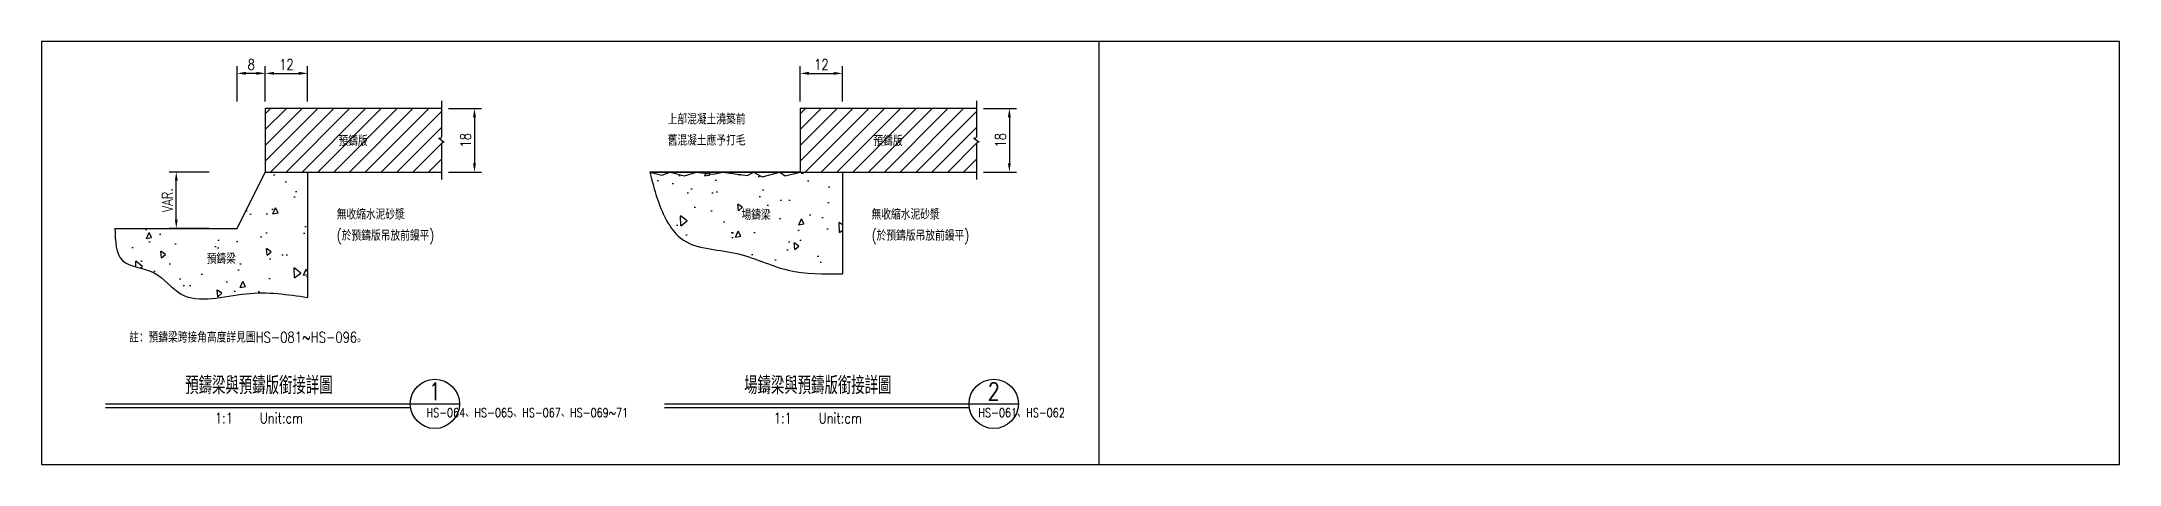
# Model space of a CAD drawing. Extents: x -791 to 13121, y -31587 to 2944.
# Drawn here: x 0 to 5895, y -31587 to -30387 of the extents above; entities that cross this region are included whole.
import ezdxf
from ezdxf.enums import TextEntityAlignment as Align

# ---------------------------------------------------------------- set-up
doc = ezdxf.new("R2010")
doc.units = 0
doc.header["$LTSCALE"] = 0.05
doc.layers.get('Defpoints').update_dxf_attribs({"linetype": 'CONTINUOUS'})
for name, color, linetype in [('HB_0', 7, 'CONTINUOUS'), ('HB_DIM', 1, 'CONTINUOUS'), ('HB_SYMBOLS', 7, 'CONTINUOUS'), ('HB_TXT_CTEXT', 2, 'CONTINUOUS')]:
    doc.layers.add(name, color=color, linetype=linetype)
doc.styles.get("Standard").update_dxf_attribs({"font": 'ROMANS.shx', "width": 0.8, "bigfont": 'lchinap.shx'})
doc.linetypes.add('TRACKS', pattern='A,3.81,[130,ltypeshp.shx,S=6.35,R=0,X=0,Y=0],3.81', length=7.62)
doc.linetypes.add('ZIGZAG', pattern='A,0.00254,-5.08,[131,ltypeshp.shx,S=5.08,R=0,X=-5.08,Y=0],-10.16,[131,ltypeshp.shx,S=5.08,R=180,X=5.08,Y=0],-5.08', length=20.32254)
doc.dimstyles.new('10', dxfattribs={"dimscale": 10, "dimtxt": 3, "dimasz": 2.5, "dimexe": 2, "dimexo": 2, "dimgap": 1, "dimtad": 1, "dimdec": 0, "dimlfac": 0.1, "dimdsep": 46, "dimtxsty": 'Standard', "dimcen": 0, "dimclrt": 2, "dimadec": 0, "dimazin": 0, "dimtfac": 1, "dimtdec": 0, "dimtix": 1, "dimtmove": 2, "dimatfit": 3, "dimfxl": 0, "dimtolj": 1, "dimtzin": 0, "dimarcsym": 0})

msp = doc.modelspace()

# ---------------------------------------------------------------- texts
at = {"layer": 'HB_TXT_CTEXT', "linetype": 'Continuous', "width": 0.8}
for s, p in [('上部混凝土澆築前', (1997.119, -30607.675)), ('舊混凝土應予打毛', (1997.119, -30667.675))]:
    msp.add_text(s, height=30, dxfattribs=at).set_placement(p, align=Align.MIDDLE_RIGHT)
for s, p in [('預鑄版', (883.903, -30667.675)), ('預鑄版', (2401.362, -30667.675)), ('場鑄梁', (2027.265, -30877.546)), ('預鑄梁', (509.806, -31002.05)), ('1:1    Unit:cm', (616.675, -31455.542)), ('1:1    Unit:cm', (2202.193, -31455.542))]:
    msp.add_text(s, height=30, dxfattribs=at).set_placement(p, align=Align.MIDDLE)
for s, p in [('無收縮水泥砂漿', (837.315, -30877.675)), ('無收縮水泥砂漿', (2354.774, -30877.675)), ('(於預鑄版吊放前鏝平)', (837.315, -30937.675)), ('(於預鑄版吊放前鏝平)', (2354.774, -30937.675)), ('註：預鑄梁跨接角高度詳見圖HS-081~HS-096。', (248.301, -31226.512))]:
    msp.add_text(s, height=30, dxfattribs=at).set_placement(p, align=Align.MIDDLE_LEFT)
at = {"layer": 'HB_TXT_CTEXT', "color": 3, "linetype": 'Continuous', "width": 0.8}
for s, p in [('預鑄梁與預鑄版銜接詳圖', (616.675, -31360.542)), ('場鑄梁與預鑄版銜接詳圖', (2202.193, -31360.542))]:
    msp.add_text(s, height=50, dxfattribs=at).set_placement(p, align=Align.MIDDLE)

# ---------------------------------------------------------------- blocks, each defined once
blk = doc.blocks.new('*D744')
at = {"layer": 'Defpoints', "color": 0, "linetype": 'Continuous'}
for p in [(1134.7, -30577.7), (1134.7, -30757.7), (1228.2, -30757.7)]:
    blk.add_point(p, dxfattribs=at)
at = {"layer": 'HB_DIM', "color": 0, "linetype": 'Continuous', "lineweight": -2}
for p, q in [((1154.7, -30577.7), (1248.2, -30577.7)), ((1228.2, -30602.7), (1228.2, -30732.7)), ((1154.7, -30757.7), (1248.2, -30757.7))]:
    blk.add_line(p, q, dxfattribs=at)
at = {"layer": 'HB_DIM', "color": 0, "linetype": 'Continuous'}
for points in [[(1224, -30602.7), (1232.4, -30602.7), (1228.2, -30577.7)], [(1224, -30732.7), (1232.4, -30732.7), (1228.2, -30757.7)]]:
    blk.add_solid(points, dxfattribs=at)
at = {"layer": 'HB_DIM', "color": 2, "linetype": 'Continuous', "insert": (1203.2, -30667.7), "char_height": 30, "attachment_point": 5, "rotation": 90}
blk.add_mtext('\\A1;18', dxfattribs=at)
blk = doc.blocks.new('*D745')
at = {"layer": 'Defpoints', "color": 0, "linetype": 'Continuous'}
for p in [(382.2, -30757.7), (495.8, -30757.7), (495.8, -30917.7)]:
    blk.add_point(p, dxfattribs=at)
at = {"layer": 'HB_DIM', "color": 0, "linetype": 'Continuous', "lineweight": -2}
for p, q in [((475.8, -30757.7), (362.2, -30757.7)), ((382.2, -30892.7), (382.2, -30782.7)), ((475.8, -30917.7), (362.2, -30917.7))]:
    blk.add_line(p, q, dxfattribs=at)
at = {"layer": 'HB_DIM', "color": 0, "linetype": 'Continuous'}
for points in [[(378, -30782.7), (386.4, -30782.7), (382.2, -30757.7)], [(378, -30892.7), (386.4, -30892.7), (382.2, -30917.7)]]:
    blk.add_solid(points, dxfattribs=at)
at = {"layer": 'HB_DIM', "color": 2, "linetype": 'Continuous', "insert": (357.2, -30837.7), "char_height": 30, "attachment_point": 5, "rotation": 90}
blk.add_mtext('\\A1;VAR.', dxfattribs=at)
blk = doc.blocks.new('*D746')
at = {"layer": 'Defpoints', "color": 0, "linetype": 'Continuous'}
for p in [(754.7, -30477.7), (634.7, -30577.7), (754.7, -30577.7)]:
    blk.add_point(p, dxfattribs=at)
at = {"layer": 'HB_DIM', "color": 0, "linetype": 'Continuous', "lineweight": -2}
for p, q in [((634.7, -30557.7), (634.7, -30457.7)), ((754.7, -30557.7), (754.7, -30457.7)), ((659.7, -30477.7), (729.7, -30477.7))]:
    blk.add_line(p, q, dxfattribs=at)
at = {"layer": 'HB_DIM', "color": 0, "linetype": 'Continuous'}
for points in [[(659.7, -30473.5), (659.7, -30481.9), (634.7, -30477.7)], [(729.7, -30473.5), (729.7, -30481.9), (754.7, -30477.7)]]:
    blk.add_solid(points, dxfattribs=at)
at = {"layer": 'HB_DIM', "color": 2, "linetype": 'Continuous', "insert": (694.7, -30452.7), "char_height": 30, "attachment_point": 5}
blk.add_mtext('\\A1;12', dxfattribs=at)
blk = doc.blocks.new('*D747')
at = {"layer": 'Defpoints', "color": 0, "linetype": 'Continuous'}
for p in [(554.7, -30477.7), (554.7, -30577.7), (634.7, -30577.7)]:
    blk.add_point(p, dxfattribs=at)
at = {"layer": 'HB_DIM', "color": 0, "linetype": 'Continuous', "lineweight": -2}
for p, q in [((554.7, -30557.7), (554.7, -30457.7)), ((634.7, -30557.7), (634.7, -30457.7)), ((609.7, -30477.7), (579.7, -30477.7))]:
    blk.add_line(p, q, dxfattribs=at)
at = {"layer": 'HB_DIM', "color": 0, "linetype": 'Continuous'}
for points in [[(579.7, -30473.5), (579.7, -30481.9), (554.7, -30477.7)], [(609.7, -30473.5), (609.7, -30481.9), (634.7, -30477.7)]]:
    blk.add_solid(points, dxfattribs=at)
at = {"layer": 'HB_DIM', "color": 2, "linetype": 'Continuous', "insert": (594.7, -30452.7), "char_height": 30, "attachment_point": 5, "rotation": 360}
blk.add_mtext('\\A1;8', dxfattribs=at)
blk = doc.blocks.new('CA')
at = {"layer": 'HB_SYMBOLS', "color": 3, "linetype": 'Continuous'}
blk.add_line((0, 0), (14, 0), dxfattribs=at)
at = {"layer": 'HB_SYMBOLS', "color": 4, "linetype": 'Continuous'}
blk.add_circle((7, 0), 7, dxfattribs=at)
at = {"layer": 'HB_SYMBOLS', "color": 3, "linetype": 'Continuous', "width": 0.8}
blk.add_attdef('A', text='', height=5, dxfattribs=at).set_placement((7, 3.5), align=Align.MIDDLE)
at = {"layer": 'HB_SYMBOLS', "color": 1, "linetype": 'Continuous', "width": 0.8}
blk.add_attdef('HB2002', text='', height=2.5, dxfattribs=at).set_placement((7, -2.5), align=Align.MIDDLE)
blk = doc.blocks.new('*D748')
at = {"layer": 'Defpoints', "color": 0, "linetype": 'Continuous'}
for p in [(2652.2, -30577.7), (2652.2, -30757.7), (2745.7, -30757.7)]:
    blk.add_point(p, dxfattribs=at)
at = {"layer": 'HB_DIM', "color": 0, "linetype": 'Continuous', "lineweight": -2}
for p, q in [((2672.2, -30577.7), (2765.7, -30577.7)), ((2745.7, -30602.7), (2745.7, -30732.7)), ((2672.2, -30757.7), (2765.7, -30757.7))]:
    blk.add_line(p, q, dxfattribs=at)
at = {"layer": 'HB_DIM', "color": 0, "linetype": 'Continuous'}
for points in [[(2741.5, -30602.7), (2749.8, -30602.7), (2745.7, -30577.7)], [(2741.5, -30732.7), (2749.8, -30732.7), (2745.7, -30757.7)]]:
    blk.add_solid(points, dxfattribs=at)
at = {"layer": 'HB_DIM', "color": 2, "linetype": 'Continuous', "insert": (2720.7, -30667.7), "char_height": 30, "attachment_point": 5, "rotation": 90}
blk.add_mtext('\\A1;18', dxfattribs=at)
blk = doc.blocks.new('*D749')
at = {"layer": 'Defpoints', "color": 0, "linetype": 'Continuous'}
for p in [(2272.2, -30477.7), (2152.2, -30577.7), (2272.2, -30577.7)]:
    blk.add_point(p, dxfattribs=at)
at = {"layer": 'HB_DIM', "color": 0, "linetype": 'Continuous', "lineweight": -2}
for p, q in [((2152.2, -30557.7), (2152.2, -30457.7)), ((2272.2, -30557.7), (2272.2, -30457.7)), ((2177.2, -30477.7), (2247.2, -30477.7))]:
    blk.add_line(p, q, dxfattribs=at)
at = {"layer": 'HB_DIM', "color": 0, "linetype": 'Continuous'}
for points in [[(2177.2, -30473.5), (2177.2, -30481.9), (2152.2, -30477.7)], [(2247.2, -30473.5), (2247.2, -30481.9), (2272.2, -30477.7)]]:
    blk.add_solid(points, dxfattribs=at)
at = {"layer": 'HB_DIM', "color": 2, "linetype": 'Continuous', "insert": (2212.2, -30452.7), "char_height": 30, "attachment_point": 5}
blk.add_mtext('\\A1;12', dxfattribs=at)

# ---------------------------------------------------------------- dimensions: what is measured, and where the dimension line sits
at = {"layer": 'HB_DIM', "linetype": 'Continuous'}
for base, p1, p2, angle, picture, middle in [((554.717, -30477.706), (634.717, -30577.675), (554.717, -30577.675), 180, '*D747', (594.717, -30452.706)), ((1228.207, -30757.675), (1134.717, -30577.675), (1134.717, -30757.675), 90, '*D744', (1203.207, -30667.675)), ((2745.666, -30757.675), (2652.176, -30577.675), (2652.176, -30757.675), 90, '*D748', (2720.666, -30667.675))]:
    dim = msp.add_linear_dim(base=base, p1=p1, p2=p2, angle=angle, dimstyle='10', dxfattribs=at)
    dim.commit()
    dim.dimension.update_dxf_attribs({"geometry": picture, "text_midpoint": middle})
for base, p1, p2, picture, middle in [((754.717, -30477.706), (634.717, -30577.675), (754.717, -30577.675), '*D746', (694.717, -30452.706)), ((2272.176, -30477.706), (2152.176, -30577.675), (2272.176, -30577.675), '*D749', (2212.176, -30452.706))]:
    dim = msp.add_linear_dim(base=base, p1=p1, p2=p2, dimstyle='10', dxfattribs=at)
    dim.commit()
    dim.dimension.update_dxf_attribs({"geometry": picture, "text_midpoint": middle})
dim = msp.add_linear_dim(base=(382.202, -30757.675), p1=(495.83, -30917.675), p2=(495.83, -30757.675), angle=90, text='VAR.', dimstyle='10', dxfattribs=at)
dim.commit()
dim.dimension.update_dxf_attribs({"geometry": '*D745', "text_midpoint": (357.202, -30837.675)})

# ---------------------------------------------------------------- hatches: boundary and pattern name
at = {"layer": 'HB_TXT_CTEXT', "linetype": 'Continuous'}
h = msp.add_hatch(dxfattribs=at)
h.set_pattern_fill('LINE', color=1, scale=10, angle=95.4392794, style=0)
h.set_pattern_definition([(45, (-9155.31, -8412.81), (-22.45064, 22.45064), [])])
h.paths.add_polyline_path([(1134.717, -30577.675), (634.717, -30577.675), (634.717, -30757.675), (754.717, -30757.675), (1134.717, -30757.675), (1134.717, -30678.475, -0.53281519), (1142.131, -30673.437), (1127.303, -30661.914, 0.52947274), (1134.717, -30656.875)])
h.paths.add_polyline_path([(792.872, -30700.019), (974.934, -30700.019), (974.934, -30635.331), (792.872, -30635.331)], flags=24)
h = msp.add_hatch(dxfattribs=at)
h.set_pattern_fill('LINE', color=1, scale=10, angle=95.4392794, style=0)
h.set_pattern_definition([(45, (-7637.85, -8412.81), (-22.45064, 22.45064), [])])
h.paths.add_polyline_path([(2652.176, -30577.675), (2152.176, -30577.675), (2152.176, -30757.675), (2272.176, -30757.675), (2652.176, -30757.675), (2652.176, -30678.475, -0.53281519), (2659.59, -30673.437), (2644.762, -30661.914, 0.52947274), (2652.176, -30656.875)])
h.paths.add_polyline_path([(2310.331, -30700.019), (2492.393, -30700.019), (2492.393, -30635.331), (2310.331, -30635.331)], flags=24)
h = msp.add_hatch(dxfattribs=at)
h.set_pattern_fill('AR-CONC', color=1, angle=95.4392794, style=0)
h.set_pattern_definition([(95, (-9155.31, -8412.81), (140.09465, 117.5534), [19.05, -209.55]), (40, (-9155.31, -8412.8), (-160.0179, 110.177), [15.24, -167.64]), (145.451, (-9143.64, -8403.01), (-19.9222, 227.7302), [16.19, -178.09]), (91.1842, (-9191.23, -8376.89), (221.4102, 161.9534), [28.575, -314.325]), (141.6356, (-9172.78, -8363.4), (-7.0861, 342.8264), [24.285, -267.135]), (36.184, (-9191.23, -8376.9), (-7.0856, 342.8264), [22.86, -251.46]), (66, (-9164.29, -8367.91), (179.52055, 34.8953), [19.05, -209.55]), (11, (-9164.29, -8367.9), (-86.5399, 173.9412), [15.24, -167.64]), (116.4514, (-9149.33, -8365), (92.98, 208.8365), [16.19, -178.09]), (82.5, (-9155.31, -8412.81), (-57.60547, 61.97341), [0, -165.608, 0, -170.18, 0, -168.275]), (52.5, (-9155.31, -8412.81), (-23.58973, 118.087), [0, -97.028, 0, -161.798, 0, -64.135]), (12.5, (-9195.36, -8452.86), (99.92786, 91.8262), [0, -63.5, 0, -198.12, 0, -262.89]), (2.5, (-9213.32, -8470.82), (86.7639, 122.7224), [0, -82.55, 0, -131.572, 0, -186.69])])
edge = h.paths.add_edge_path()
edge.add_line((754.717, -30839.869), (709.457, -30777.868))
edge.add_line((709.457, -30777.868), (694.717, -30757.675))
edge.add_line((694.717, -30757.675), (634.717, -30757.675))
edge.add_line((634.717, -30757.675), (554.717, -30917.675))
edge.add_line((554.717, -30917.675), (208.188, -30917.675))
edge.add_spline(control_points=[(208.188, -30917.675), (209.24, -30953.897), (211.346, -31026.437), (328.755, -31030.052), (408.077, -31144.705), (582.07, -31087.872), (698.192, -31105.102), (754.717, -31113.489)], knot_values=[0, 0, 0, 0, 0.93726722, 1.87704902, 2.87305568, 4.71443573, 6.46091805, 6.46091805, 6.46091805, 6.46091805], degree=3, periodic=0)
edge.add_line((754.717, -31113.489), (754.717, -30839.869))
h.paths.add_polyline_path([(439.775, -31034.394), (579.837, -31034.394), (579.837, -30969.706), (439.775, -30969.706)], flags=24)
h = msp.add_hatch(dxfattribs=at)
h.set_pattern_fill('AR-CONC', color=1, angle=95.4392794, style=0)
h.set_pattern_definition([(95, (-7637.85, -6912.81), (140.09465, 117.5534), [19.05, -209.55]), (40, (-7637.85, -6912.8), (-160.0179, 110.177), [15.24, -167.64]), (145.451, (-7626.18, -6903.01), (-19.9222, 227.7302), [16.19, -178.09]), (91.1842, (-7673.77, -6876.89), (221.4102, 161.9534), [28.575, -314.325]), (141.6356, (-7655.32, -6863.4), (-7.0861, 342.8264), [24.285, -267.135]), (36.184, (-7673.77, -6876.9), (-7.0856, 342.8264), [22.86, -251.46]), (66, (-7646.83, -6867.91), (179.52055, 34.8953), [19.05, -209.55]), (11, (-7646.83, -6867.9), (-86.5399, 173.9412), [15.24, -167.64]), (116.4514, (-7631.87, -6865), (92.98, 208.8365), [16.19, -178.09]), (82.5, (-7637.85, -6912.81), (-57.60547, 61.97341), [0, -165.608, 0, -170.18, 0, -168.275]), (52.5, (-7637.85, -6912.81), (-23.58973, 118.087), [0, -97.028, 0, -161.798, 0, -64.135]), (12.5, (-7677.9, -6952.86), (99.92786, 91.8262), [0, -63.5, 0, -198.12, 0, -262.89]), (2.5, (-7695.86, -6970.82), (86.7639, 122.7224), [0, -82.55, 0, -131.572, 0, -186.69])])
edge = h.paths.add_edge_path()
edge.add_line((2272.176, -30839.869), (2226.916, -30777.868))
edge.add_line((2226.916, -30777.868), (2212.176, -30757.675))
edge.add_line((2212.176, -30757.675), (2152.176, -30757.675))
edge.add_line((2152.176, -30757.675), (1725.647, -30757.675))
edge.add_spline(control_points=[(1725.647, -30757.675), (1736.525, -30800.504), (1753.649, -30867.924), (1824.777, -30978.132), (1973.235, -30974.514), (2113.6, -31048.361), (2219.684, -31047.218), (2272.176, -31046.652)], knot_values=[0, 0, 0, 0, 1.33297547, 2.09835808, 3.69918292, 5.2774156, 6.82327879, 6.82327879, 6.82327879, 6.82327879], degree=3, periodic=0)
edge.add_line((2272.176, -31046.652), (2272.176, -30839.869))
h.paths.add_polyline_path([(2272.176, -30757.675), (2212.176, -30757.675), (2226.916, -30777.868), (2272.176, -30839.869)])
h.paths.add_polyline_path([(1915.234, -30909.889), (2139.296, -30909.889), (2139.296, -30845.202), (1915.234, -30845.202)], flags=24)

# ---------------------------------------------------------------- linework, layer by layer
at = {"layer": 'Defpoints'}
for points in [[(0, -31587.5), (3000, -31587.5), (3000, -30387.5), (0, -30387.5), (0, -31587.5)], [(0, -31587.5), (5895, -31587.5), (5895, -30387.5), (0, -30387.5), (0, -31587.5)]]:
    msp.add_lwpolyline(points, dxfattribs=at)
at = {"layer": 'HB_0', "color": 1, "linetype": 'TRACKS', "ltscale": 0.2}
for p, q in [((634.717, -30757.675), (754.717, -30757.675)), ((2152.176, -30757.675), (2272.176, -30757.675))]:
    msp.add_line(p, q, dxfattribs=at)
at = {"layer": 'HB_0'}
for p, q in [((1725.647, -30757.675), (1759.793, -30766.424)), ((1759.793, -30766.424), (1782.97, -30757.675)), ((1782.97, -30757.675), (1824.172, -30768.483)), ((1824.172, -30768.483), (1857.65, -30757.675)), ((1857.65, -30757.675), (1905.033, -30763.336)), ((1905.033, -30763.336), (1932.844, -30757.675)), ((1932.844, -30757.675), (2002.374, -30767.453)), ((2002.374, -30767.453), (2019.37, -30757.675)), ((2019.37, -30757.675), (2044.607, -30771.571)), ((2044.607, -30771.571), (2094.565, -30757.675)), ((2094.565, -30757.675), (2110.016, -30768.483)), ((2110.016, -30768.483), (2152.176, -30757.675))]:
    msp.add_line(p, q, dxfattribs=at)
at = {"layer": 'HB_0', "linetype": 'Continuous'}
for points in [[(1134.717, -30577.675), (634.717, -30577.675), (634.717, -30757.675), (1134.717, -30757.675)], [(2652.176, -30577.675), (2152.176, -30577.675), (2152.176, -30757.675), (2652.176, -30757.675)], [(208.188, -30917.675), (554.717, -30917.675), (634.717, -30757.675), (754.717, -30757.675), (754.717, -31113.489)], [(1725.647, -30757.675), (2072.176, -30757.675), (2152.176, -30757.675), (2272.176, -30757.675), (2272.176, -31046.652)]]:
    msp.add_lwpolyline(points, dxfattribs=at)
at = {"layer": 'HB_0', "color": 1, "linetype": 'Continuous'}
for points in [[(1134.717, -30556.075), (1134.717, -30656.875, -0.52947275), (1127.303, -30661.914), (1142.131, -30673.437, 0.53281519), (1134.717, -30678.475), (1134.717, -30779.275)], [(2652.176, -30556.075), (2652.176, -30656.875, -0.52947275), (2644.762, -30661.914), (2659.59, -30673.437, 0.53281519), (2652.176, -30678.475), (2652.176, -30779.275)]]:
    msp.add_lwpolyline(points, format="xyb", dxfattribs=at)
at = {"layer": 'HB_0', "linetype": 'Continuous'}
for points in [[(1725.647, -30757.675), (1767.652, -30884.181), (1813.271, -30945.639), (1967.693, -30987.831), (2117.949, -31036.114), (2272.176, -31046.652)], [(208.188, -30917.675), (229.943, -31008.842), (317.394, -31043.256), (396.253, -31104.097), (580.387, -31102.951), (754.717, -31113.489)]]:
    msp.add_spline(points, degree=3, dxfattribs=at)
at = {"layer": 'HB_TXT_CTEXT', "color": 3, "linetype": 'Continuous'}
for p, q in [((181.706, -31415.542), (1045.754, -31415.542)), ((1767.225, -31415.542), (2631.272, -31415.542))]:
    msp.add_line(p, q, dxfattribs=at)
at = {"layer": 'HB_TXT_CTEXT', "color": 1, "linetype": 'Continuous'}
for p, q in [((181.706, -31425.542), (1045.754, -31425.542)), ((1767.225, -31425.542), (2631.272, -31425.542))]:
    msp.add_line(p, q, dxfattribs=at)
for points in [[(2057.748, -30757.675, 0, 8.333, 0), (2056.811, -30732.693, 0, 0, 0), (2052.119, -30607.675, 0, 0, 0), (2027.119, -30607.675, 0, 0, 0)], [(694.717, -30757.675, 0, 8.333, 0), (709.457, -30777.868, 0, 0, 0), (782.315, -30877.675, 0, 0, 0), (807.315, -30877.675, 0, 0, 0)], [(2212.176, -30757.675, 0, 8.333, 0), (2226.916, -30777.868, 0, 0, 0), (2299.774, -30877.675, 0, 0, 0), (2324.774, -30877.675, 0, 0, 0)]]:
    msp.add_lwpolyline(points, format="xyseb", dxfattribs=at)
at = {"layer": 'HB_TXT_CTEXT', "color": 3, "linetype": 'ZIGZAG', "ltscale": 0.3}
msp.add_lwpolyline([(2152.176, -30757.675), (1725.647, -30757.675)], dxfattribs=at)

# ---------------------------------------------------------------- block references
at = {"layer": 'HB_0', "linetype": 'Continuous'}
ref = msp.add_blockref('CA', (1045.754, -31415.542), dxfattribs=dict(at, xscale=10.00000000931323, yscale=10.00000000931323, zscale=10.00000000931323))
ref.add_attrib('HB2002', 'HS-064、HS-065、HS-067、HS-069~71', dxfattribs={"layer": 'HB_SYMBOLS', "color": 1, "linetype": 'Continuous', "height": 25, "width": 0.8}).set_placement((1378.059, -31440.542), align=Align.MIDDLE)
ref.add_attrib('A', '1', dxfattribs={"layer": 'HB_SYMBOLS', "color": 3, "linetype": 'Continuous', "height": 50, "width": 0.8}).set_placement((1115.754, -31380.542), align=Align.MIDDLE)
ref = msp.add_blockref('CA', (2631.272, -31415.542), dxfattribs=dict(at, xscale=10.00000000931323, yscale=10.00000000931323, zscale=10.00000000931323))
ref.add_attrib('HB2002', 'HS-061、HS-062', dxfattribs={"layer": 'HB_SYMBOLS', "color": 1, "linetype": 'Continuous', "height": 25, "width": 0.8}).set_placement((2780.438, -31440.542), align=Align.MIDDLE)
ref.add_attrib('A', '2', dxfattribs={"layer": 'HB_SYMBOLS', "color": 3, "linetype": 'Continuous', "height": 50, "width": 0.8}).set_placement((2701.272, -31380.542), align=Align.MIDDLE)

msp.set_redraw_order([(e.dxf.handle, doc.entitydb.next_handle()) for e in msp.query("TEXT MTEXT ATTDEF DIMENSION ARC_DIMENSION")])  # texts and dimensions are drawn at this point

doc.saveas('drawing.dxf')
